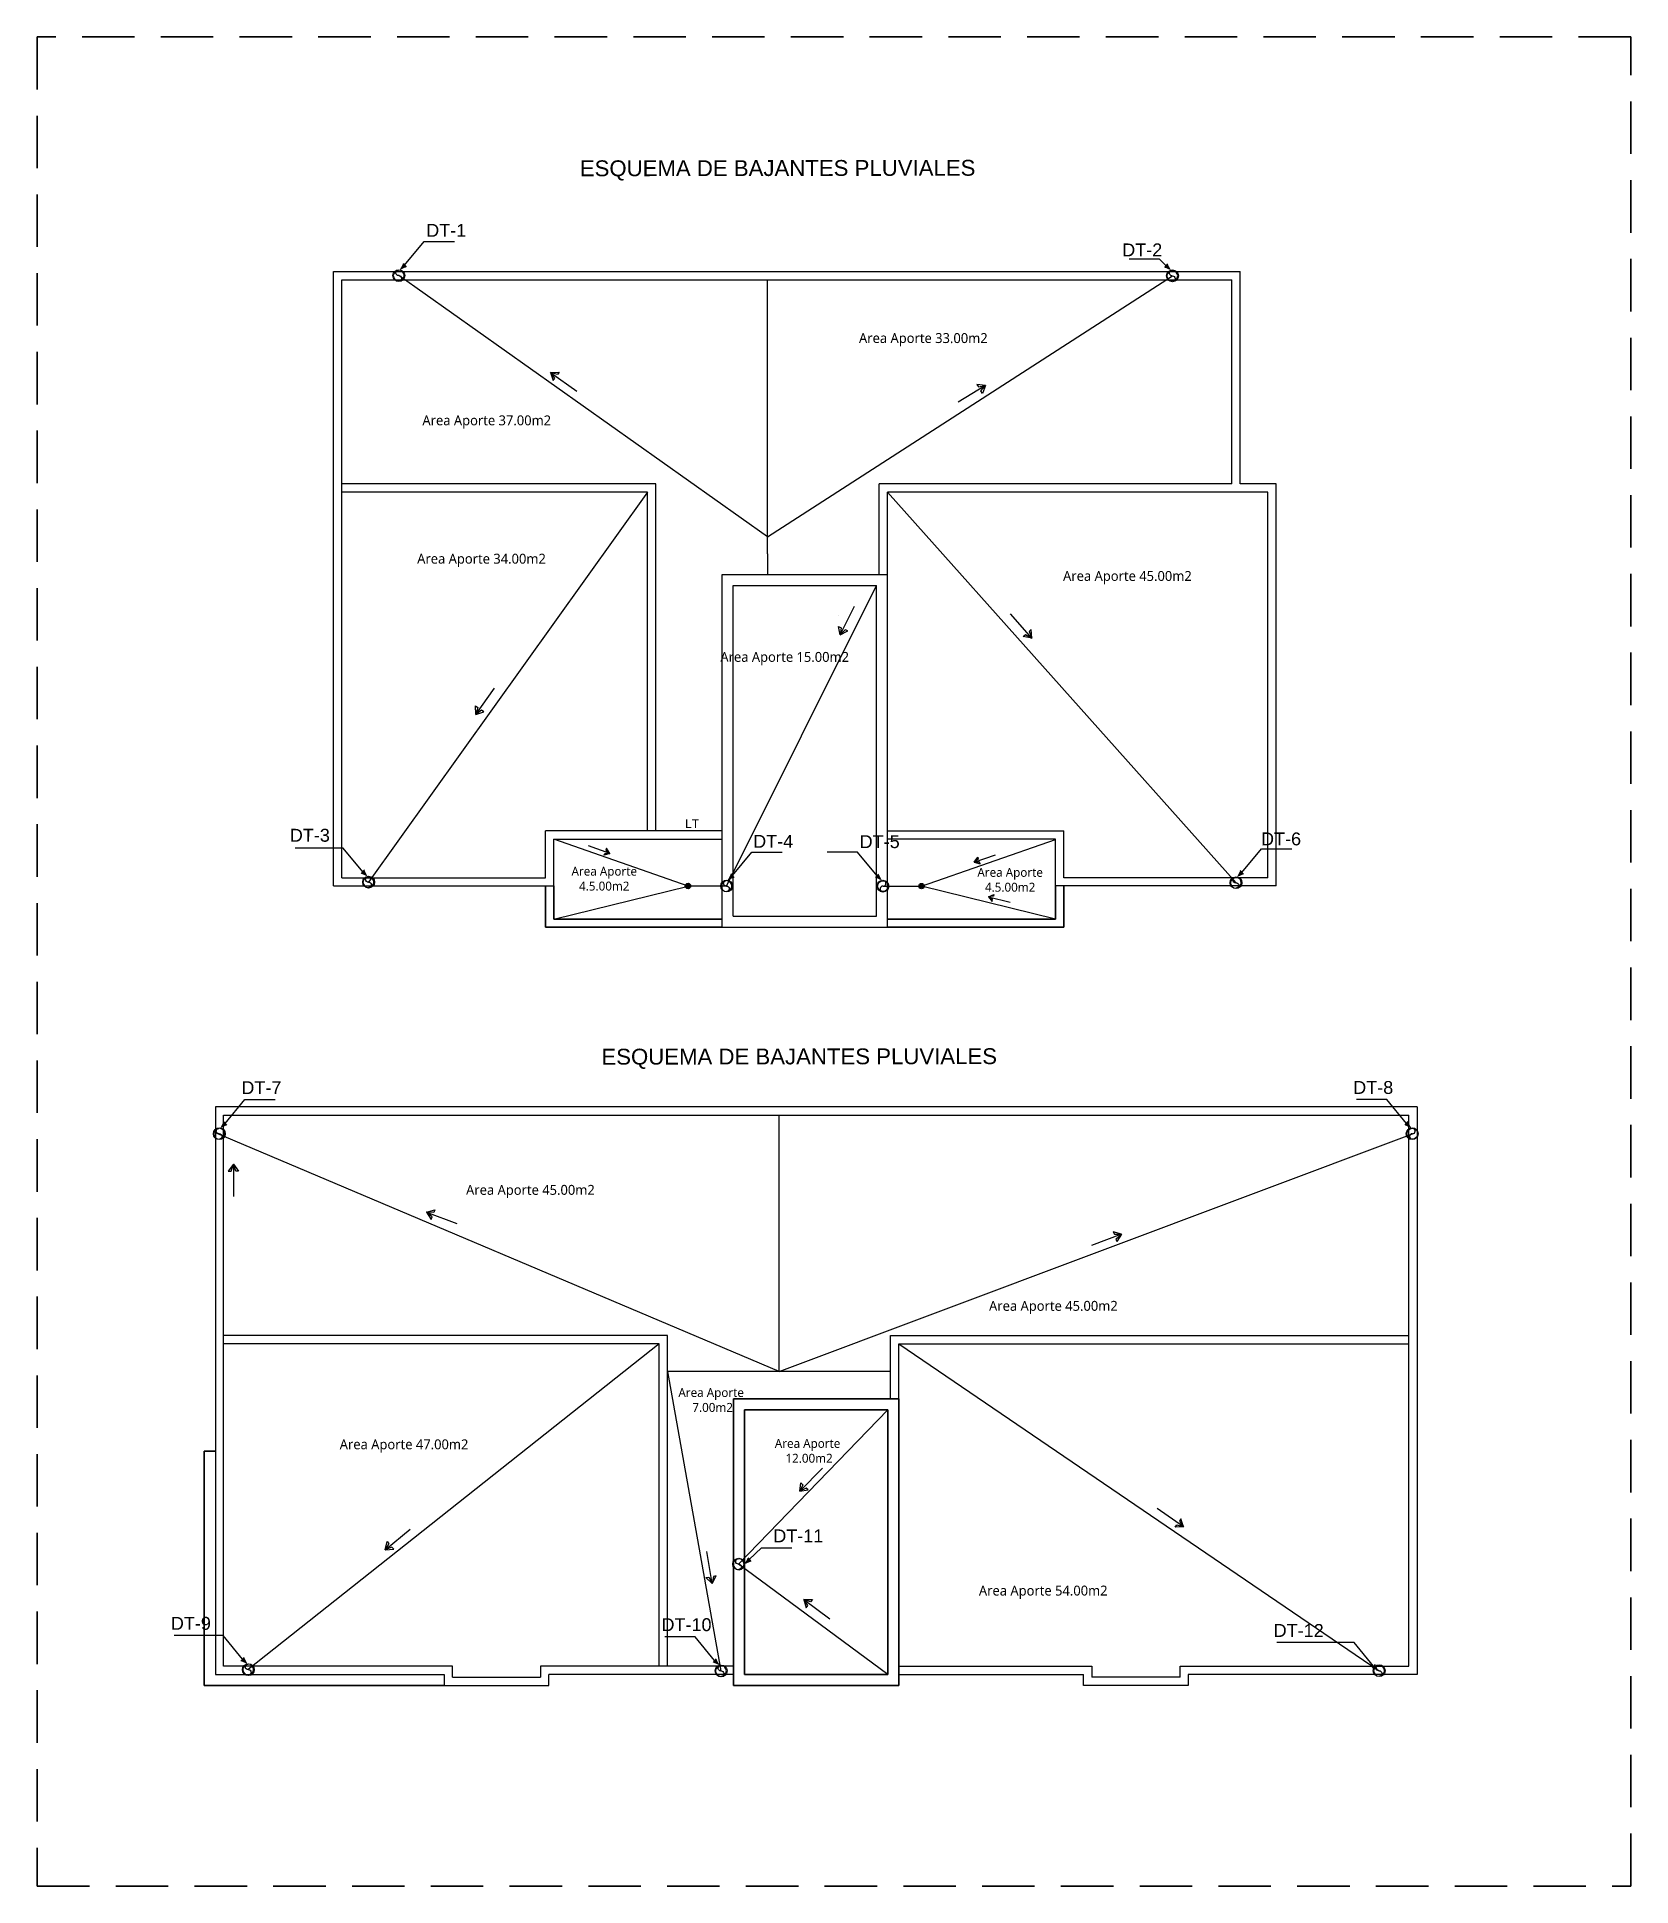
# Model space of a CAD drawing. Header units: feet. Extents: x 1019 to 2236, y -546 to 122.
# Drawn here: x 1159.35 to 1188.27, y 5.83 to 39.39 of the extents above; entities that cross this region are included whole.
import ezdxf

# ---------------------------------------------------------------- set-up
doc = ezdxf.new("R2010")
doc.units = ezdxf.units.FT
doc.header["$LTSCALE"] = 0.05
doc.header["$MEASUREMENT"] = 0
doc.linetypes.add('HIDDEN', pattern=[9.525, 6.35, -3.175])
for name, color, linetype, lineweight in [('A-GENM', 8, 'Continuous', 9), ('A-WALL', 7, 'Continuous', 25), ('AGUA POTABLE', 5, 'HIDDEN', 35), ('MB', 8, 'Continuous', 20)]:
    doc.layers.add(name, color=color, linetype=linetype, lineweight=lineweight)
for name, color, linetype in [('ANNDTTEXT', 2, 'Continuous'), ('MVERDE', 3, 'Continuous'), ('PERT-VENT', 8, 'Continuous'), ('TEXTO', 2, 'Continuous'), ('TEXXT', 2, 'Continuous'), ('TXT', 2, 'Continuous')]:
    doc.layers.add(name, color=color, linetype=linetype)
doc.styles.add('ads', font='trebuc.ttf', dxfattribs={"height": 0.14})
doc.styles.add('DAMIAN', font='arial.ttf', dxfattribs={"height": 0.12})
doc.styles.get("Standard").update_dxf_attribs({"font": 'arial.ttf'})

msp = doc.modelspace()

# ---------------------------------------------------------------- texts
at = {"layer": 'PERT-VENT', "color": 2, "insert": (1171.109, 25.114), "char_height": 0.162, "attachment_point": 4, "rotation": 359.9724}
msp.add_mtext('\\fSchadow Lt BT|b0|i0|c0|p18;LT', dxfattribs=at)
at = {"layer": 'TEXXT', "style": 'DAMIAN'}
for s, insert, char_height, width, attachment_point, rotation in [('\\A1;ESQUEMA DE BAJANTES PLUVIALES', (1176.375, 36.793), 0.288, 11.41633, 9, 0.0776), (' DT-1', (1166.321, 35.764), 0.234, 5.6628, 7, 359.9724), (' DT-2', (1178.947, 35.409), 0.234, 5.6628, 7, 359.9724), (' DT-3', (1163.847, 24.783), 0.234, 5.6628, 7, 359.9724), (' DT-4', (1172.252, 24.676), 0.234, 5.6628, 7, 359.9724), (' DT-5', (1174.184, 24.667), 0.234, 5.6628, 7, 359.9724), (' DT-6', (1181.465, 24.717), 0.234, 5.6628, 7, 359.9724), ('\\A1;ESQUEMA DE BAJANTES PLUVIALES', (1176.767, 20.671), 0.288, 11.41633, 9, 0.0776), (' DT-7', (1162.968, 20.206), 0.234, 5.6628, 7, 359.9724), ('\\pt0.702; DT-8', (1183.137, 20.206), 0.234, 5.6628, 7, 359.9724), (' DT-11', (1172.617, 12.072), 0.234, 5.6628, 7, 359.9724), (' DT-9', (1161.689, 10.481), 0.234, 5.6628, 7, 359.9724), (' DT-10', (1170.589, 10.457), 0.234, 5.6628, 7, 359.9724), (' DT-12', (1181.694, 10.355), 0.234, 5.6628, 7, 359.9724)]:
    msp.add_mtext(s, dxfattribs=dict(at, insert=insert, char_height=char_height, width=width, attachment_point=attachment_point, rotation=rotation))
at = {"layer": 'TXT', "attachment_point": 2, "rotation": 359.9724, "style": 'ads'}
for s, insert, char_height in [('Area Aporte 33.00m2', (1175.43, 34.016), 0.18), ('Area Aporte 37.00m2', (1167.51, 32.523), 0.18), ('Area Aporte 34.00m2', (1167.415, 30.012), 0.18), ('Area Aporte 45.00m2', (1179.132, 29.699), 0.18), ('Area Aporte 15.00m2', (1172.915, 28.23), 0.18), ('Area Aporte \\P4.5.00m2', (1169.642, 24.332), 0.162), ('Area Aporte \\P4.5.00m2', (1177.005, 24.311), 0.162)]:
    msp.add_mtext_dynamic_manual_height_columns(s, width=2.28587, gutter_width=12.5, heights=[0], dxfattribs=dict(at, insert=insert, char_height=char_height))
at = {"layer": 'TXT', "attachment_point": 2, "style": 'ads'}
for s, insert, char_height in [('Area Aporte 45.00m2', (1168.302, 18.558), 0.18), ('Area Aporte 45.00m2', (1177.789, 16.453), 0.18), ('Area Aporte \\P 7.00m2', (1171.581, 14.871), 0.162), ('Area Aporte 47.00m2', (1166.01, 13.94), 0.18), ('Area Aporte \\P 12.00m2', (1173.33, 13.948), 0.162), ('Area Aporte 54.00m2', (1177.605, 11.286), 0.18)]:
    msp.add_mtext_dynamic_manual_height_columns(s, width=2.28587, gutter_width=12.5, heights=[0], dxfattribs=dict(at, insert=insert, char_height=char_height))

# ---------------------------------------------------------------- blocks, each defined once
blk = doc.blocks.new('A$C206B62E9')
at = {"color": 2}
blk.add_circle((0.125, 0.125), 0.125, dxfattribs=at)
for centre, start, end in [((0.063, 0.129), 356.4536, 176.4536), ((0.187, 0.121), 176.4536, 356.4536)]:
    blk.add_arc(centre, 0.0625, start, end, dxfattribs=at)

# ---------------------------------------------------------------- hatches: boundary and pattern name
at = {"layer": 'TEXTO'}
for points in [[(1165.932, 35.163), (1166.05, 35.215), (1165.993, 35.28)], [(1165.932, 35.163), (1166.05, 35.215), (1165.993, 35.28)], [(1179.921, 35.157), (1179.803, 35.209), (1179.861, 35.275)], [(1179.921, 35.157), (1179.803, 35.209), (1179.861, 35.275)], [(1165.35, 24.155), (1165.232, 24.207), (1165.29, 24.273)], [(1165.35, 24.155), (1165.232, 24.207), (1165.29, 24.273)], [(1171.878, 24.084), (1171.996, 24.136), (1171.939, 24.202)], [(1171.878, 24.084), (1171.996, 24.136), (1171.939, 24.202)], [(1174.68, 24.083), (1174.562, 24.135), (1174.619, 24.2)], [(1174.68, 24.083), (1174.562, 24.135), (1174.619, 24.2)], [(1181.118, 24.143), (1181.236, 24.195), (1181.179, 24.261)], [(1181.118, 24.143), (1181.236, 24.195), (1181.179, 24.261)], [(1162.676, 19.59), (1162.794, 19.641), (1162.736, 19.707)], [(1162.676, 19.59), (1162.794, 19.641), (1162.736, 19.707)], [(1184.282, 19.59), (1184.164, 19.641), (1184.221, 19.707)], [(1184.282, 19.59), (1184.164, 19.641), (1184.221, 19.707)], [(1172.184, 11.673), (1172.302, 11.724), (1172.244, 11.79)], [(1172.184, 11.673), (1172.302, 11.724), (1172.244, 11.79)], [(1163.17, 9.864), (1163.052, 9.916), (1163.11, 9.981)], [(1163.17, 9.864), (1163.052, 9.916), (1163.11, 9.981)], [(1171.734, 9.841), (1171.616, 9.892), (1171.673, 9.958)], [(1171.734, 9.841), (1171.616, 9.892), (1171.673, 9.958)], [(1183.687, 9.738), (1183.569, 9.79), (1183.627, 9.856)], [(1183.687, 9.738), (1183.569, 9.79), (1183.627, 9.856)]]:
    msp.add_hatch(color=2, dxfattribs=at).paths.add_polyline_path(points)
h = msp.add_hatch(color=2, dxfattribs=at)
h.dxf.hatch_style = 1
edge = h.paths.add_edge_path()
edge.add_arc((1171.161, 23.982), 0.0488, -0.0276, 359.9724)
h = msp.add_hatch(color=2, dxfattribs=at)
h.dxf.hatch_style = 1
edge = h.paths.add_edge_path()
edge.add_arc((1175.397, 23.98), 0.0488, 179.9724, 539.9724, ccw=False)

# ---------------------------------------------------------------- linework, layer by layer
at = {"layer": 'A-GENM'}
msp.add_line((1173.896, 28.898), (1173.896, 28.898), dxfattribs=at)
at = {"layer": 'A-WALL'}
for p, q in [((1171.779, 23.233), (1171.779, 29.633)), ((1171.779, 29.633), (1174.779, 29.633)), ((1174.779, 23.233), (1174.779, 29.633)), ((1171.979, 25.983), (1171.979, 29.433)), ((1171.979, 23.433), (1171.979, 29.433)), ((1171.979, 29.433), (1174.579, 29.433)), ((1174.579, 23.433), (1174.579, 29.433)), ((1168.579, 24.133), (1168.579, 24.983)), ((1168.729, 23.983), (1168.729, 24.833)), ((1171.779, 23.233), (1174.779, 23.233)), ((1171.979, 23.433), (1174.579, 23.433))]:
    msp.add_line(p, q, dxfattribs=at)
at = {"layer": 'A-WALL', "lineweight": 35, "extrusion": (-2.36783e-12, 8.94772e-16, -1)}
for p, q in [((1171.987, 14.674), (1171.987, 9.474)), ((1171.987, 14.674), (1174.987, 14.674)), ((1172.187, 9.674), (1172.187, 14.474)), ((1172.187, 14.474), (1174.787, 14.474)), ((1174.787, 9.674), (1174.787, 14.474)), ((1174.987, 14.674), (1174.987, 9.474))]:
    msp.add_line(p, q, dxfattribs=at)
at = {"layer": 'A-WALL', "lineweight": 35}
for p, q in [((1174.987, 9.474), (1171.987, 9.474)), ((1172.187, 9.674), (1174.787, 9.674))]:
    msp.add_line(p, q, dxfattribs=at)
at = {"layer": 'AGUA POTABLE', "ltscale": 3}
msp.add_lwpolyline([(1188.267, 39.39), (1159.352, 39.39), (1159.352, 5.834), (1188.267, 5.834)], close=True, dxfattribs=at)
at = {"layer": 'ANNDTTEXT', "ltscale": 0.5}
for p, q in [((1168.669, 33.303), (1168.824, 33.307)), ((1168.669, 33.303), (1169.146, 32.965)), ((1168.794, 33.267), (1168.669, 33.303)), ((1168.669, 33.303), (1168.717, 33.155)), ((1168.744, 33.197), (1168.669, 33.303)), ((1168.824, 33.307), (1168.794, 33.267)), ((1168.717, 33.155), (1168.744, 33.197)), ((1176.557, 33.068), (1176.06, 32.76)), ((1176.557, 33.068), (1176.402, 33.081)), ((1176.402, 33.081), (1176.43, 33.039)), ((1176.43, 33.039), (1176.557, 33.068)), ((1176.475, 32.967), (1176.557, 33.068)), ((1176.501, 32.923), (1176.475, 32.967)), ((1176.557, 33.068), (1176.501, 32.923)), ((1173.92, 28.539), (1174.181, 29.063)), ((1177.396, 28.48), (1177.012, 28.921)), ((1173.92, 28.539), (1173.893, 28.692)), ((1173.893, 28.692), (1173.937, 28.668)), ((1173.937, 28.668), (1173.92, 28.539)), ((1174.014, 28.63), (1173.92, 28.539)), ((1173.92, 28.539), (1174.059, 28.61)), ((1174.059, 28.61), (1174.014, 28.63)), ((1177.244, 28.513), (1177.283, 28.544)), ((1177.283, 28.544), (1177.396, 28.48)), ((1177.384, 28.635), (1177.347, 28.601)), ((1177.347, 28.601), (1177.396, 28.48)), ((1177.396, 28.48), (1177.384, 28.635)), ((1177.396, 28.48), (1177.244, 28.513)), ((1167.311, 27.097), (1167.649, 27.574)), ((1167.311, 27.097), (1167.308, 27.253)), ((1167.308, 27.253), (1167.348, 27.222)), ((1167.348, 27.222), (1167.311, 27.097)), ((1167.417, 27.173), (1167.311, 27.097)), ((1167.311, 27.097), (1167.46, 27.145)), ((1167.46, 27.145), (1167.417, 27.173)), ((1169.743, 24.575), (1169.356, 24.709)), ((1169.743, 24.575), (1169.639, 24.542)), ((1169.639, 24.542), (1169.652, 24.575)), ((1169.652, 24.575), (1169.743, 24.575)), ((1169.682, 24.666), (1169.671, 24.632)), ((1169.671, 24.632), (1169.743, 24.575)), ((1169.743, 24.575), (1169.682, 24.666)), ((1176.355, 24.415), (1176.742, 24.548)), ((1176.355, 24.415), (1176.416, 24.505)), ((1176.416, 24.505), (1176.427, 24.471)), ((1176.427, 24.471), (1176.355, 24.415)), ((1176.355, 24.415), (1176.459, 24.382)), ((1176.446, 24.415), (1176.355, 24.415)), ((1176.459, 24.382), (1176.446, 24.415)), ((1176.611, 23.788), (1176.711, 23.83)), ((1176.711, 23.83), (1176.701, 23.796)), ((1176.701, 23.796), (1176.611, 23.788)), ((1176.611, 23.788), (1177.007, 23.687)), ((1176.611, 23.788), (1176.679, 23.703)), ((1176.687, 23.738), (1176.611, 23.788)), ((1176.679, 23.703), (1176.687, 23.738)), ((1162.914, 18.933), (1162.82, 18.808)), ((1162.82, 18.808), (1162.871, 18.81)), ((1162.871, 18.81), (1162.914, 18.933)), ((1162.914, 18.933), (1162.914, 18.348)), ((1162.914, 18.933), (1163.007, 18.808)), ((1162.956, 18.809), (1162.914, 18.933)), ((1163.007, 18.808), (1162.956, 18.809)), ((1166.418, 18.063), (1166.567, 18.106)), ((1166.418, 18.063), (1166.965, 17.857)), ((1166.548, 18.06), (1166.418, 18.063)), ((1166.418, 18.063), (1166.502, 17.932)), ((1166.518, 17.98), (1166.418, 18.063)), ((1166.502, 17.932), (1166.518, 17.98)), ((1166.567, 18.106), (1166.548, 18.06)), ((1179.026, 17.664), (1178.478, 17.458)), ((1179.026, 17.664), (1178.876, 17.707)), ((1178.876, 17.707), (1178.896, 17.661)), ((1178.896, 17.661), (1179.026, 17.664)), ((1178.926, 17.581), (1179.026, 17.664)), ((1178.942, 17.533), (1178.926, 17.581)), ((1179.026, 17.664), (1178.942, 17.533)), ((1170.787, 15.17), (1171.756, 9.738)), ((1174.787, 14.474), (1172.075, 11.676)), ((1173.187, 12.999), (1173.598, 13.415)), ((1173.187, 12.999), (1173.208, 13.153)), ((1173.243, 13.117), (1173.187, 12.999)), ((1173.208, 13.153), (1173.243, 13.117)), ((1173.304, 13.056), (1173.187, 12.999)), ((1173.187, 12.999), (1173.341, 13.022)), ((1173.341, 13.022), (1173.304, 13.056)), ((1180.151, 12.35), (1179.672, 12.685)), ((1180.102, 12.498), (1180.075, 12.456)), ((1180.075, 12.456), (1180.151, 12.35)), ((1180.151, 12.35), (1180.102, 12.498)), ((1165.668, 11.938), (1166.12, 12.31)), ((1165.668, 11.938), (1165.706, 12.089)), ((1165.706, 12.089), (1165.736, 12.049)), ((1179.996, 12.345), (1180.026, 12.386)), ((1180.151, 12.35), (1179.996, 12.345)), ((1180.026, 12.386), (1180.151, 12.35)), ((1165.736, 12.049), (1165.668, 11.938)), ((1165.791, 11.984), (1165.668, 11.938)), ((1165.668, 11.938), (1165.824, 11.946)), ((1165.824, 11.946), (1165.791, 11.984)), ((1171.6, 11.326), (1171.504, 11.903)), ((1171.487, 11.434), (1171.537, 11.44)), ((1171.6, 11.326), (1171.487, 11.434)), ((1171.537, 11.44), (1171.6, 11.326)), ((1171.6, 11.326), (1171.671, 11.464)), ((1171.622, 11.454), (1171.6, 11.326)), ((1171.671, 11.464), (1171.622, 11.454)), ((1174.787, 9.674), (1172.075, 11.676)), ((1173.262, 11.033), (1173.731, 10.684)), ((1173.262, 11.033), (1173.307, 10.884)), ((1173.335, 10.925), (1173.262, 11.033)), ((1173.262, 11.033), (1173.418, 11.033)), ((1173.386, 10.994), (1173.262, 11.033)), ((1173.307, 10.884), (1173.335, 10.925)), ((1173.418, 11.033), (1173.386, 10.994))]:
    msp.add_line(p, q, dxfattribs=at)
for centre in [(1165.916, 35.06), (1165.916, 35.06), (1179.95, 35.055), (1179.95, 35.055), (1165.367, 24.053), (1165.367, 24.053), (1171.862, 23.982), (1171.862, 23.982), (1174.696, 23.98), (1174.696, 23.98), (1181.102, 24.041), (1181.102, 24.041), (1162.659, 19.487), (1162.659, 19.487), (1184.298, 19.487), (1184.298, 19.487), (1172.081, 11.676), (1172.081, 11.676), (1163.187, 9.761), (1163.187, 9.761), (1171.762, 9.738), (1171.762, 9.738), (1183.7, 9.741), (1183.7, 9.741)]:
    msp.add_circle(centre, 0.107, dxfattribs=at)
at = {"layer": 'MB', "lineweight": 35}
for p, q in [((1168.579, 23.233), (1168.579, 23.983)), ((1168.729, 23.383), (1168.729, 23.983)), ((1177.829, 23.383), (1177.829, 23.983)), ((1177.979, 23.233), (1177.979, 23.983)), ((1171.779, 23.233), (1168.579, 23.233)), ((1171.779, 23.383), (1168.729, 23.383)), ((1174.779, 23.383), (1177.829, 23.383)), ((1174.779, 23.233), (1177.979, 23.233)), ((1162.387, 13.724), (1162.387, 9.474)), ((1162.587, 13.724), (1162.387, 13.724)), ((1166.737, 9.474), (1162.387, 9.474))]:
    msp.add_line(p, q, dxfattribs=at)
at = {"layer": 'MVERDE'}
for p, q in [((1164.729, 23.983), (1164.729, 35.133)), ((1164.729, 35.133), (1181.179, 35.133)), ((1164.879, 24.133), (1164.879, 34.983)), ((1164.879, 34.983), (1181.029, 34.983)), ((1181.029, 31.281), (1181.029, 34.983)), ((1181.179, 31.281), (1181.179, 35.133)), ((1170.579, 24.983), (1170.579, 31.281)), ((1181.029, 31.281), (1174.629, 31.281)), ((1174.629, 29.633), (1174.629, 31.281)), ((1181.829, 31.281), (1181.179, 31.281)), ((1181.829, 23.983), (1181.829, 31.281)), ((1170.429, 24.983), (1170.429, 31.131)), ((1181.679, 31.131), (1174.779, 31.131)), ((1174.779, 29.633), (1174.779, 31.131)), ((1181.679, 24.133), (1181.679, 31.131)), ((1168.579, 24.133), (1168.579, 24.983)), ((1171.779, 24.983), (1168.579, 24.983)), ((1168.729, 23.983), (1168.729, 24.833)), ((1168.729, 24.833), (1171.779, 24.833)), ((1174.779, 24.983), (1177.979, 24.983)), ((1177.829, 24.833), (1174.779, 24.833)), ((1177.829, 23.983), (1177.829, 24.833)), ((1177.979, 24.133), (1177.979, 24.983)), ((1164.729, 23.983), (1168.729, 23.983)), ((1164.879, 24.133), (1168.579, 24.133)), ((1181.829, 23.983), (1177.829, 23.983)), ((1181.679, 24.133), (1177.979, 24.133)), ((1170.787, 9.824), (1170.787, 15.824)), ((1174.837, 14.674), (1174.837, 15.824)), ((1170.637, 9.824), (1170.637, 15.674)), ((1174.987, 14.674), (1174.987, 15.674))]:
    msp.add_line(p, q, dxfattribs=at)
at = {"layer": 'MVERDE', "extrusion": (2.36783e-12, 7.68751e-16, -1)}
for p, q in [((1170.579, 31.281), (1164.879, 31.281)), ((1170.429, 31.131), (1164.879, 31.131))]:
    msp.add_line(p, q, dxfattribs=at)
at = {"layer": 'MVERDE', "extrusion": (-2.36783e-12, 8.94772e-16, -1)}
for p, q in [((1184.387, 19.974), (1162.587, 19.974)), ((1162.587, 19.974), (1162.587, 9.674)), ((1162.737, 19.824), (1184.237, 19.824)), ((1162.737, 9.824), (1162.737, 19.824)), ((1174.837, 15.824), (1184.237, 15.824)), ((1174.987, 15.674), (1184.237, 15.674)), ((1166.887, 9.824), (1162.737, 9.824)), ((1166.887, 9.624), (1166.887, 9.824)), ((1168.487, 9.824), (1168.487, 9.624)), ((1171.987, 9.824), (1168.487, 9.824)), ((1162.587, 9.674), (1166.737, 9.674)), ((1166.737, 9.674), (1166.737, 9.474)), ((1166.737, 9.474), (1168.637, 9.474)), ((1166.887, 9.624), (1168.487, 9.624)), ((1168.637, 9.474), (1168.637, 9.674)), ((1171.987, 9.674), (1168.637, 9.674))]:
    msp.add_line(p, q, dxfattribs=at)
at = {"layer": 'MVERDE', "extrusion": (2.36783e-12, 8.94772e-16, -1)}
for p, q in [((1184.237, 9.824), (1184.237, 19.824)), ((1184.387, 19.974), (1184.387, 9.674)), ((1170.787, 15.824), (1162.737, 15.824)), ((1170.637, 15.674), (1162.737, 15.674)), ((1174.987, 9.824), (1178.487, 9.824)), ((1178.487, 9.824), (1178.487, 9.624)), ((1180.087, 9.624), (1180.087, 9.824)), ((1180.087, 9.824), (1184.237, 9.824)), ((1174.987, 9.674), (1178.337, 9.674)), ((1178.337, 9.474), (1178.337, 9.674)), ((1180.237, 9.474), (1178.337, 9.474)), ((1180.087, 9.624), (1178.487, 9.624)), ((1180.237, 9.674), (1180.237, 9.474)), ((1184.387, 9.674), (1180.237, 9.674))]:
    msp.add_line(p, q, dxfattribs=at)
at = {"layer": 'TEXTO', "color": 2}
for p, q in [((1166.021, 35.248), (1166.375, 35.678)), ((1166.021, 35.248), (1166.375, 35.678)), ((1166.375, 35.678), (1166.926, 35.678)), ((1166.375, 35.678), (1166.926, 35.678)), ((1165.993, 35.28), (1166.05, 35.215)), ((1165.993, 35.28), (1166.05, 35.215)), ((1179.713, 35.36), (1179.162, 35.36)), ((1179.713, 35.36), (1179.162, 35.36)), ((1179.832, 35.243), (1179.713, 35.36)), ((1179.832, 35.243), (1179.713, 35.36)), ((1179.861, 35.275), (1179.803, 35.209)), ((1179.861, 35.275), (1179.803, 35.209)), ((1172.604, 30.316), (1165.916, 35.06)), ((1172.604, 30.316), (1179.95, 35.055)), ((1172.604, 30.008), (1172.604, 34.983)), ((1170.429, 31.131), (1165.367, 24.053)), ((1174.779, 31.131), (1181.102, 24.041)), ((1172.604, 30.008), (1172.604, 29.633)), ((1171.862, 23.982), (1174.579, 29.433)), ((1171.161, 23.982), (1168.729, 24.833)), ((1164.908, 24.671), (1164.036, 24.671)), ((1164.908, 24.671), (1164.036, 24.671)), ((1165.261, 24.241), (1164.908, 24.671)), ((1165.261, 24.241), (1164.908, 24.671)), ((1171.968, 24.17), (1172.321, 24.599)), ((1171.968, 24.17), (1172.321, 24.599)), ((1172.321, 24.599), (1172.872, 24.599)), ((1172.321, 24.599), (1172.872, 24.599)), ((1174.237, 24.598), (1173.686, 24.599)), ((1174.237, 24.598), (1173.686, 24.599)), ((1174.591, 24.168), (1174.237, 24.598)), ((1174.591, 24.168), (1174.237, 24.598)), ((1175.397, 23.98), (1177.83, 24.829)), ((1181.208, 24.229), (1181.562, 24.658)), ((1181.208, 24.229), (1181.562, 24.658)), ((1181.562, 24.658), (1182.113, 24.658)), ((1181.562, 24.658), (1182.113, 24.658)), ((1165.29, 24.273), (1165.232, 24.207)), ((1165.29, 24.273), (1165.232, 24.207)), ((1171.939, 24.202), (1171.996, 24.136)), ((1171.939, 24.202), (1171.996, 24.136)), ((1174.619, 24.2), (1174.562, 24.135)), ((1174.619, 24.2), (1174.562, 24.135)), ((1181.179, 24.261), (1181.236, 24.195)), ((1181.179, 24.261), (1181.236, 24.195)), ((1168.729, 23.383), (1171.161, 23.982)), ((1171.856, 23.981), (1171.161, 23.982)), ((1174.702, 23.98), (1175.397, 23.98)), ((1177.829, 23.379), (1175.397, 23.98)), ((1162.765, 19.675), (1163.119, 20.105)), ((1162.765, 19.675), (1163.119, 20.105)), ((1163.119, 20.105), (1163.67, 20.105)), ((1163.119, 20.105), (1163.67, 20.105)), ((1172.812, 15.17), (1172.812, 19.824)), ((1183.839, 20.105), (1183.288, 20.105)), ((1183.839, 20.105), (1183.288, 20.105)), ((1184.193, 19.675), (1183.839, 20.105)), ((1184.193, 19.675), (1183.839, 20.105)), ((1172.812, 15.17), (1162.587, 19.501)), ((1162.736, 19.707), (1162.794, 19.641)), ((1162.736, 19.707), (1162.794, 19.641)), ((1172.812, 15.17), (1184.304, 19.487)), ((1184.221, 19.707), (1184.164, 19.641)), ((1184.221, 19.707), (1184.164, 19.641)), ((1170.637, 15.674), (1163.181, 9.761)), ((1174.987, 15.674), (1183.7, 9.741)), ((1174.837, 15.17), (1170.787, 15.17)), ((1172.244, 11.79), (1172.302, 11.724)), ((1172.244, 11.79), (1172.302, 11.724)), ((1172.273, 11.758), (1172.492, 11.971)), ((1172.492, 11.971), (1173.043, 11.971)), ((1172.492, 11.971), (1173.043, 11.971)), ((1162.727, 10.379), (1161.84, 10.379)), ((1163.081, 9.949), (1162.727, 10.379)), ((1163.081, 9.949), (1162.727, 10.379)), ((1171.291, 10.356), (1170.74, 10.356)), ((1171.291, 10.356), (1170.74, 10.356)), ((1171.644, 9.926), (1171.291, 10.356)), ((1183.244, 10.253), (1181.845, 10.253)), ((1183.598, 9.824), (1183.244, 10.253)), ((1163.11, 9.981), (1163.052, 9.916)), ((1163.11, 9.981), (1163.052, 9.916)), ((1171.673, 9.958), (1171.616, 9.892)), ((1171.673, 9.958), (1171.616, 9.892)), ((1183.627, 9.856), (1183.569, 9.79)), ((1183.627, 9.856), (1183.569, 9.79))]:
    msp.add_line(p, q, dxfattribs=at)
for centre in [(1171.161, 23.982), (1175.397, 23.98)]:
    msp.add_circle(centre, 0.0488, dxfattribs=at)

# ---------------------------------------------------------------- block references
for p, xscale, yscale, zscale, rotation in [((1165.814, 34.962), -0.787492124999517, 0.787492124999517, 0.7874921249995168, 269.9723624571136), ((1165.814, 34.962), -0.787492124999517, 0.787492124999517, 0.7874921249995168, 269.9723624571136), ((1179.848, 34.956), -0.787492124999517, 0.787492124999517, 0.7874921249995168, 269.9723624571136), ((1179.848, 34.956), -0.787492124999517, 0.787492124999517, 0.7874921249995168, 269.9723624571136), ((1165.265, 23.954), -0.787492124999517, 0.787492124999517, 0.7874921249995168, 269.9723624571136), ((1165.265, 23.954), -0.787492124999517, 0.787492124999517, 0.7874921249995168, 269.9723624571136), ((1171.76, 23.883), -0.787492124999517, 0.787492124999517, 0.7874921249995168, 269.9723624571136), ((1171.76, 23.883), -0.787492124999517, 0.787492124999517, 0.7874921249995168, 269.9723624571136), ((1174.798, 23.882), 0.787492124999517, 0.787492124999517, 0.787492124999517, 89.9723624571528), ((1174.798, 23.882), 0.787492124999517, 0.787492124999517, 0.787492124999517, 89.9723624571528), ((1181.001, 23.942), -0.787492124999517, 0.787492124999517, 0.7874921249995168, 269.9723624571136), ((1181.001, 23.942), -0.787492124999517, 0.787492124999517, 0.7874921249995168, 269.9723624571136), ((1162.558, 19.388), -0.7874921249995168, 0.7874921249995168, 0.7874921249995168, 269.9999999999804), ((1162.558, 19.388), -0.7874921249995168, 0.7874921249995168, 0.7874921249995168, 269.9999999999804), ((1184.4, 19.388), 0.7874921249995168, 0.7874921249995168, 0.7874921249995168, 90), ((1184.4, 19.388), 0.7874921249995168, 0.7874921249995168, 0.7874921249995168, 90), ((1171.98, 11.578), -0.7874921249995168, 0.7874921249995168, 0.7874921249995168, 269.9999999999804), ((1171.98, 11.578), -0.7874921249995168, 0.7874921249995168, 0.7874921249995168, 269.9999999999804), ((1163.085, 9.663), -0.7874921249995168, 0.7874921249995168, 0.7874921249995168, 269.9999999999804), ((1163.085, 9.663), -0.7874921249995168, 0.7874921249995168, 0.7874921249995168, 269.9999999999804), ((1171.661, 9.639), -0.7874921249995168, 0.7874921249995168, 0.7874921249995168, 269.9999999999804), ((1171.661, 9.639), -0.7874921249995168, 0.7874921249995168, 0.7874921249995168, 269.9999999999804), ((1183.598, 9.643), -0.7874921249995168, 0.7874921249995168, 0.7874921249995168, 269.9999999999804), ((1183.598, 9.643), -0.7874921249995168, 0.7874921249995168, 0.7874921249995168, 269.9999999999804)]:
    msp.add_blockref('A$C206B62E9', p, dxfattribs=dict(at, xscale=xscale, yscale=yscale, zscale=zscale, rotation=rotation))

msp.set_redraw_order([(e.dxf.handle, doc.entitydb.next_handle()) for e in msp.query("TEXT MTEXT ATTDEF DIMENSION ARC_DIMENSION")])  # texts and dimensions are drawn at this point

doc.saveas('drawing.dxf')
